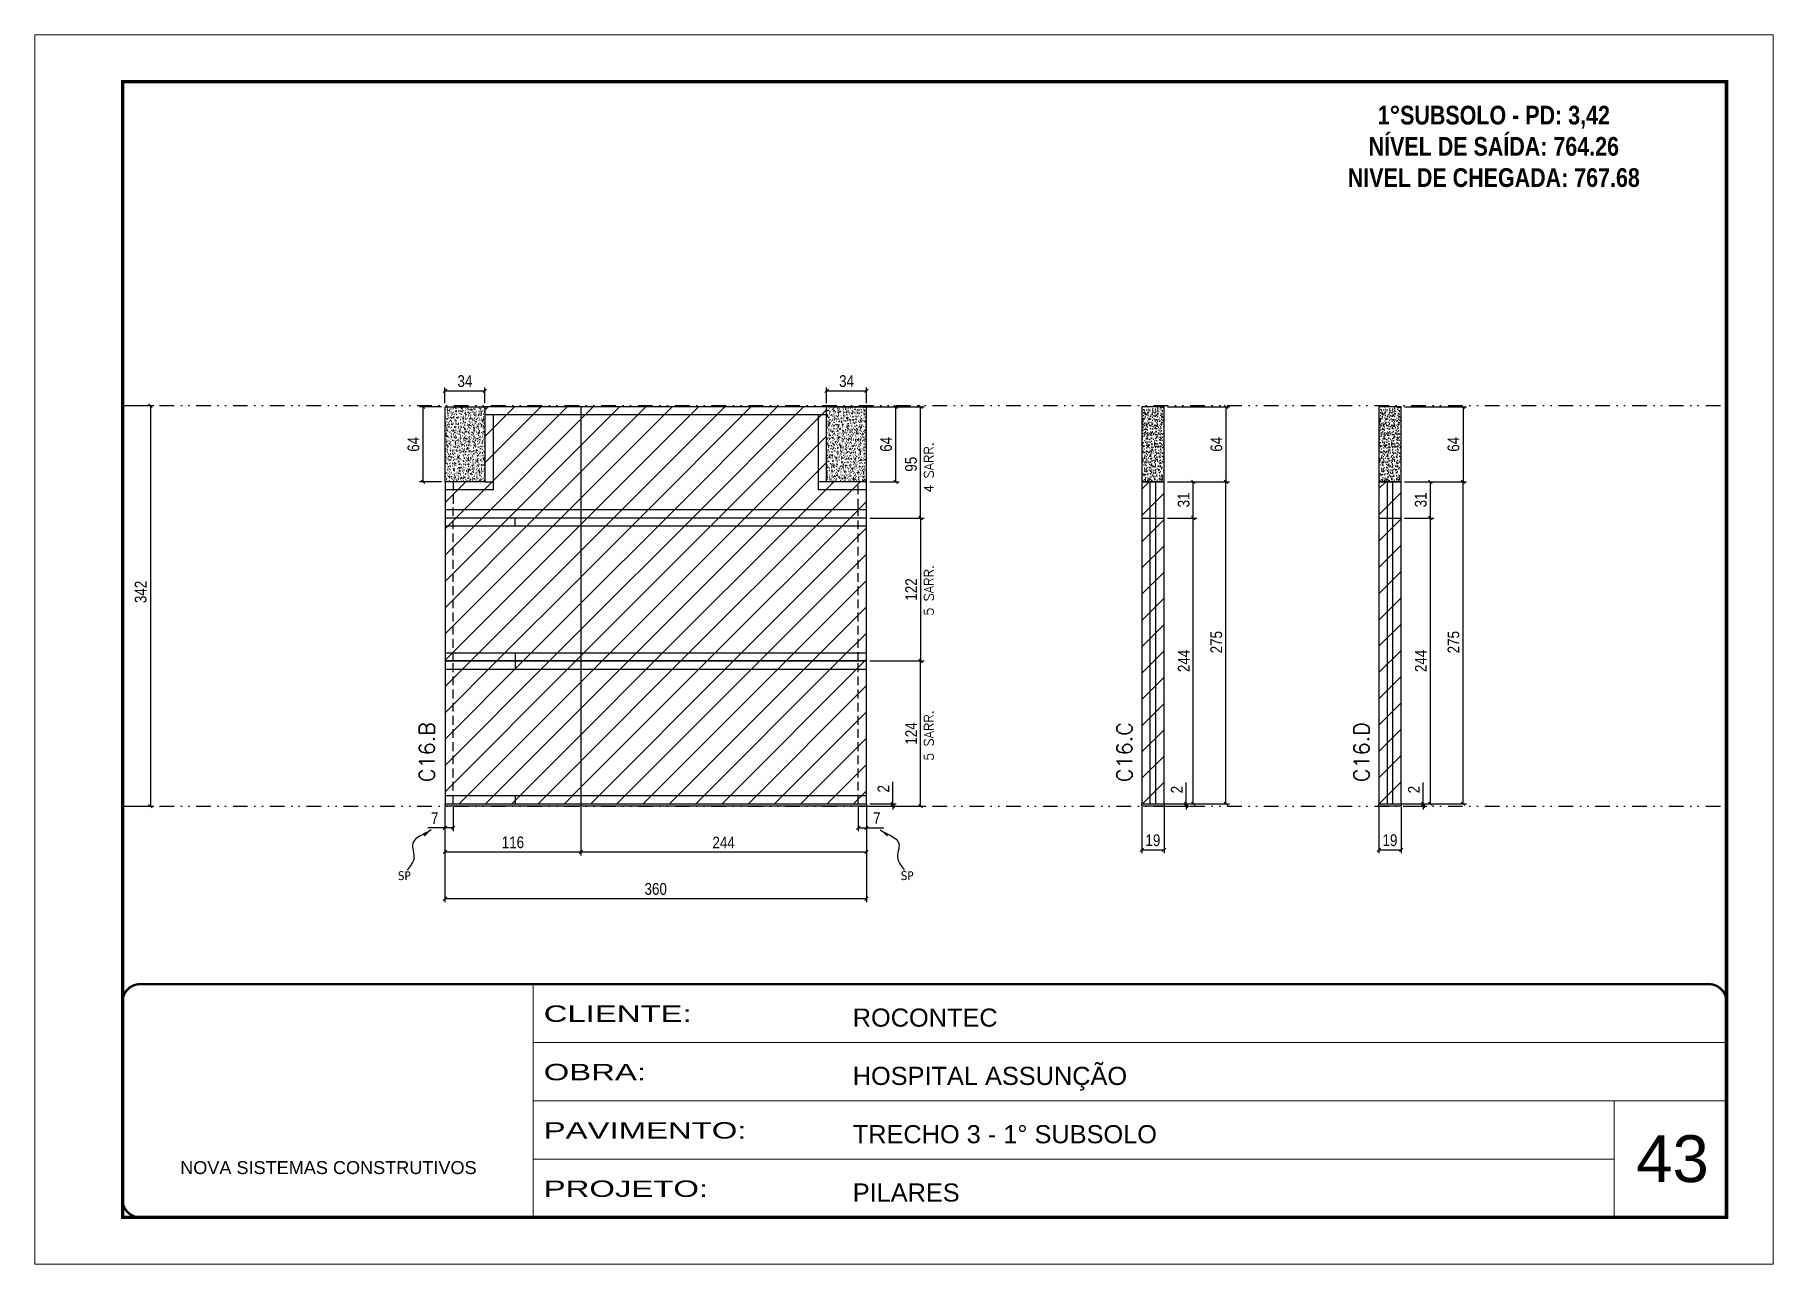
# Model space of a CAD drawing. Extents: x 2102 to 8383, y -13264 to 2718.
# Drawn here: x 5272 to 6757, y -9818 to -8768 of the extents above; entities that cross this region are included whole.
import ezdxf

# ---------------------------------------------------------------- set-up
doc = ezdxf.new("R2010")
doc.units = 0
for name, pattern in [('CONTINUO', [0]), ('DASHED', [0.75, 0.5, -0.25]), ('DIVIDE2', [0.625, 0.25, -0.125, 0, -0.125, 0, -0.125]), ('HIDDEN', [0.375, 0.25, -0.125])]:
    doc.linetypes.add(name, pattern=pattern)
for name, color, linetype, lineweight in [('CARIMBO', 255, 'Continuous', 9), ('Folhas', 255, 'Continuous', 9), ('Hachura', 251, 'Continuous', 9), ('SARRAFO DE PRESSAO', 251, 'DASHED', 9), ('Texto Seção', 7, 'Continuous', 15)]:
    doc.layers.add(name, color=color, linetype=linetype, lineweight=lineweight)
for name, color, linetype in [('COTA', 241, 'Continuous'), ('cotas', 4, 'Continuous'), ('NOMENCLATURA', 7, 'Continuous'), ('Nível', 160, 'Continuous'), ('Painéis', 200, 'Continuous'), ('SARR_2.2x7', 40, 'Continuous'), ('Sarrafo de Pressão', 42, 'HIDDEN'), ('texto', 7, 'Continuous')]:
    doc.layers.add(name, color=color, linetype=linetype)
doc.styles.add('ARIAL', font='arial.ttf')
doc.styles.add('COTA TECNICA', font='techl___.ttf', dxfattribs={"height": 10})
doc.styles.add('COTA TECNICA-50', font='techl___.ttf', dxfattribs={"height": 10})
doc.styles.add('REGUA-120', font='ROMANS.shx', dxfattribs={"height": 15})
doc.styles.add('ROMANC', font='techb___.ttf', dxfattribs={"height": 2.5})
doc.styles.add('ROMANS', font='romans.shx')
doc.styles.get("Standard").update_dxf_attribs({"font": 'arial.ttf'})
doc.styles.add('Tecnologia', font='')
doc.styles.get('Tecnologia').set_extended_font_data('Forgotten Futurist')
doc.dimstyles.new('COTA PAINEL-50', dxfattribs={"dimtxt": 10, "dimasz": 3, "dimexe": 3, "dimexo": 3, "dimgap": 3, "dimtad": 1, "dimdec": 1, "dimzin": 12, "dimdsep": 46, "dimtxsty": 'COTA TECNICA-50', "dimblk1": 'OBLIQUE', "dimblk2": 'OBLIQUE', "dimsah": 1, "dimcen": 0.9, "dimclrd": 4, "dimclre": 4, "dimclrt": 240, "dimadec": 1, "dimazin": 3, "dimtfac": 1, "dimtdec": 1, "dimtmove": 0, "dimatfit": 3, "dimfxl": 1, "dimtolj": 1, "dimtzin": 12, "dimarcsym": 0})
doc.dimstyles.new('PAINEL', dxfattribs={"dimtxt": 10, "dimasz": 3, "dimexe": 3, "dimexo": 3, "dimgap": 3, "dimtad": 1, "dimdec": 1, "dimzin": 12, "dimdsep": 46, "dimtxsty": 'COTA TECNICA', "dimblk1": 'OBLIQUE', "dimblk2": 'OBLIQUE', "dimsah": 1, "dimcen": 0.9, "dimclrd": 4, "dimclre": 4, "dimclrt": 240, "dimadec": 1, "dimazin": 3, "dimtfac": 1, "dimtdec": 1, "dimtmove": 0, "dimatfit": 3, "dimfxl": 1, "dimtolj": 1, "dimtzin": 12, "dimarcsym": 0})
doc.dimstyles.get("Standard").update_dxf_attribs({"dimtxt": 0.18, "dimasz": 0.18, "dimexe": 0.18, "dimexo": 0.0625, "dimgap": 0.09, "dimtad": 0, "dimtih": 1, "dimtoh": 1, "dimdec": 4, "dimzin": 0, "dimdsep": 46, "dimtxsty": 'Standard', "dimcen": 0.09, "dimadec": 0, "dimazin": 0, "dimtfac": 1, "dimtdec": 4, "dimtofl": 0, "dimtmove": 0, "dimatfit": 3, "dimfxl": 1, "dimtolj": 1, "dimtzin": 0, "dimarcsym": 0})
pattern_1 = [(50, (-126932.216, -42864.7786), (5.46554007, -0.47817257), [0.5715, -6.2865]), (355, (-126932.216, -42864.7786), (-1.05730264, 5.73170536), [0.4572, -5.02921753]), (100.4514447, (-126931.7604, -42864.8184), (4.40823741, 5.25353256), [0.48570026, -5.34270734]), (46.1842, (-126932.216, -42863.2546), (8.13237123, -1.26126984), [0.85725, -9.42975]), (96.6355576, (-126931.538, -42863.36), (7.122124, 7.42278374), [0.7285507, -8.01406824]), (351.184151, (-126932.216, -42863.2546), (7.122124, 7.42278374), [0.685799, -7.54379196]), (21, (-126931.454, -42863.6356), (4.54843174, -3.06795595), [0.5715, -6.2865]), (326, (-126931.454, -42863.6356), (1.85406085, 5.52563898), [0.4572, -5.0292]), (71.451445, (-126931.075, -42863.891), (6.40249258, 2.45768307), [0.48570026, -5.34269813]), (37.5, (-126932.2158, -42864.7786), (0.092658098, 2.536651166), [0, -4.96824, 0, -5.1054, 0, -5.04825]), (7.5, (-126932.2158, -42864.7786), (2.004589875, 3.005417245), [0, -2.91084, 0, -4.85394, 0, -1.92405]), (327.5, (-126933.915, -42864.7786), (4.067717855, -0.17186232), [0, -1.905, 0, -5.9436, 0, -7.8867]), (317.5, (-126934.677, -42864.7786), (4.44387544, 0.76279473), [0, -2.4765, 0, -3.94716, 0, -5.6007])]
pattern_2 = [(45, (-128503.716, -32522.603), (-11.2253202, 11.2253202), [])]

msp = doc.modelspace()

# ---------------------------------------------------------------- texts
at = {"layer": 'CARIMBO', "style": 'ARIAL'}
msp.add_text('43', height=40, dxfattribs=at).set_placement((6640.14, -9748))
at = {"layer": 'NOMENCLATURA', "color": 2, "insert": (6518.61, -8802.09), "char_height": 16, "attachment_point": 2, "style": 'ROMANC'}
msp.add_mtext_dynamic_manual_height_columns('\\P1°SUBSOLO - PD: 3,42\\PNÍVEL DE SAÍDA: 764.26\\PNIVEL DE CHEGADA: 767.68', width=300.2766, gutter_width=1, heights=[0], dxfattribs=at)
at = {"layer": 'texto', "color": 0, "char_height": 7.5, "attachment_point": 5}
for insert in [(5587.95, -9486.36), (6017.5, -9486.36)]:
    msp.add_mtext('{\\fTahoma|b0|i0|c0|p34;\\C4;SP}', dxfattribs=dict(at, insert=insert))
at = {"layer": 'Texto Seção', "linetype": 'Continuous', "style": 'ROMANS'}
for s, p in [('4 SARR.', (6040.02, -9159.38)), ('5 SARR.', (6040.02, -9264.27)), ('5 SARR.', (6040.02, -9388.27))]:
    msp.add_text(s, height=8, rotation=90, dxfattribs=at).set_placement(p)
at = {"layer": 'Texto Seção', "char_height": 13, "width": 285.3299, "attachment_point": 7, "rotation": 90, "style": 'REGUA-120'}
for s, insert in [('C16.B', (5613.78, -9406.4)), ('C16.C', (6209.57, -9406.4)), ('C16.D', (6412.08, -9406.4))]:
    msp.add_mtext(s, dxfattribs=dict(at, insert=insert))

# ---------------------------------------------------------------- blocks, each defined once
blk = doc.blocks.new('9999999999')
at = {"color": 30, "linetype": 'CONTINUO'}
for p, q in [((98564.6, 34230.2), (98564.6, 34429.4)), ((98564.6, 34379.6), (99584, 34379.6)), ((98564.6, 34329.8), (99488, 34329.8)), ((99584, 34329.8), (99488, 34329.8)), ((99488, 34329.8), (99488, 34230.2)), ((98564.6, 34280), (99488, 34280))]:
    blk.add_line(p, q, dxfattribs=at)
at = {"color": 30, "linetype": 'CONTINUO', "const_width": 2}
blk.add_lwpolyline([(99584, 34230.2), (99584, 34414.4, 0.414214), (99569, 34429.4), (98229, 34429.4, 0.414214), (98214, 34414.4), (98214, 34245.2, 0.414214), (98229, 34230.2), (99584, 34230.2)], format="xyb", dxfattribs=at)
at = {"layer": 'Folhas'}
blk.add_lwpolyline([(98139, 34190.2), (99624, 34190.2), (99624, 35240.2), (98139, 35240.2)], close=True, dxfattribs=at)
at = {"layer": 'Folhas', "color": 30, "const_width": 3}
blk.add_lwpolyline([(98214, 34230.2), (99584, 34230.2), (99584, 35200.2), (98214, 35200.2)], close=True, dxfattribs=at)
at = {"color": 7, "linetype": 'Continuous', "ltscale": 5, "style": 'ARIAL'}
for s, height, p in [('ROCONTEC', 15.48, (98837.7, 34393.1)), ('HOSPITAL ASSUNÇÃO', 15.483, (98837.7, 34343.3)), ('TRECHO 3 - 1° SUBSOLO', 15.483, (98837.7, 34293.5)), ('NOVA SISTEMAS CONSTRUTIVOS', 11.059, (98263.2, 34267.2)), ('PILARES', 15.48, (98837.7, 34243.7))]:
    blk.add_text(s, height=height, dxfattribs=at).set_placement(p)
at = {"layer": 'Folhas', "color": 7, "style": 'Tecnologia', "width": 1.5}
for s, p in [('CLIENTE:', (98573.7, 34397.2)), ('OBRA:', (98573.7, 34347.3)), ('PAVIMENTO:', (98573.7, 34297.5)), ('PROJETO:', (98573.7, 34247.7))]:
    blk.add_text(s, height=14, dxfattribs=at).set_placement(p)
blk = doc.blocks.new('_Oblique')
at = {"color": 0, "linetype": 'ByBlock', "lineweight": -2}
blk.add_line((-0.5, -0.5), (0.5, 0.5), dxfattribs=at)
blk = doc.blocks.new('*D1094')
at = {"layer": 'cotas', "color": 4, "linetype": 'ByBlock', "lineweight": -2, "transparency": 16777216}
for p, q in [((5350.3, -9084.9), (5374, -9084.9)), ((5371, -9084.9), (5371, -9426.9)), ((5350.3, -9426.9), (5374, -9426.9))]:
    blk.add_line(p, q, dxfattribs=at)
at = {"layer": 'Defpoints', "color": 0, "linetype": 'ByBlock', "transparency": 16777216}
for p in [(5347.3, -9084.9), (5347.3, -9426.9), (5371, -9426.9)]:
    blk.add_point(p, dxfattribs=at)
at = {"layer": 'cotas', "color": 4, "linetype": 'ByBlock', "lineweight": -2, "transparency": 16777216, "xscale": 3, "yscale": 3, "zscale": 3}
for p, rotation in [((5371, -9084.9), 90), ((5371, -9426.9), 270)]:
    blk.add_blockref('_Oblique', p, dxfattribs=dict(at, rotation=rotation))
at = {"layer": 'cotas', "color": 240, "linetype": 'ByBlock', "transparency": 16777216, "insert": (5362.8, -9244), "char_height": 10, "attachment_point": 5, "rotation": 90, "style": 'COTA TECNICA'}
blk.add_mtext('\\A1;342', dxfattribs=at)
blk = doc.blocks.new('*D380')
at = {"layer": 'COTA', "color": 4, "lineweight": -2, "transparency": 16777216}
for p, q in [((6217.9, -9427.9), (6217.9, -9467.2)), ((6236.9, -9427.9), (6236.9, -9467.2)), ((6217.9, -9464.2), (6236.9, -9464.2))]:
    blk.add_line(p, q, dxfattribs=at)
at = {"layer": 'Defpoints', "color": 0, "transparency": 16777216}
for p in [(6217.9, -9424.9), (6236.9, -9424.9), (6236.9, -9464.2)]:
    blk.add_point(p, dxfattribs=at)
at = {"layer": 'COTA', "color": 4, "lineweight": -2, "transparency": 16777216, "xscale": 3, "yscale": 3, "zscale": 3, "rotation": 180}
blk.add_blockref('_Oblique', (6217.9, -9464.2), dxfattribs=at)
at = {"layer": 'COTA', "color": 4, "lineweight": -2, "transparency": 16777216, "xscale": 3, "yscale": 3, "zscale": 3}
blk.add_blockref('_Oblique', (6236.9, -9464.2), dxfattribs=at)
at = {"layer": 'COTA', "color": 240, "transparency": 16777216, "insert": (6227.4, -9456.1), "char_height": 10, "attachment_point": 5, "style": 'COTA TECNICA'}
blk.add_mtext('\\A1;19', dxfattribs=at)
blk = doc.blocks.new('*D381')
at = {"layer": 'COTA', "color": 4, "lineweight": -2, "transparency": 16777216}
for p, q in [((6255.8, -9424.9), (6255.8, -9406.8)), ((6239.9, -9424.9), (6258.8, -9424.9)), ((6239.9, -9426.9), (6258.8, -9426.9)), ((6255.8, -9426.9), (6255.8, -9424.9)), ((6255.8, -9426.9), (6255.8, -9429.9))]:
    blk.add_line(p, q, dxfattribs=at)
at = {"layer": 'Defpoints', "color": 0, "transparency": 16777216}
for p in [(6236.9, -9424.9), (6236.9, -9426.9), (6255.8, -9424.9)]:
    blk.add_point(p, dxfattribs=at)
at = {"layer": 'COTA', "color": 4, "lineweight": -2, "transparency": 16777216, "xscale": 3, "yscale": 3, "zscale": 3}
for p, rotation in [((6255.8, -9424.9), 270), ((6255.8, -9426.9), 90)]:
    blk.add_blockref('_Oblique', p, dxfattribs=dict(at, rotation=rotation))
at = {"layer": 'COTA', "color": 240, "transparency": 16777216, "insert": (6247.8, -9412.8), "char_height": 10, "attachment_point": 5, "rotation": 90, "style": 'COTA TECNICA-50'}
blk.add_mtext('\\A1;2', dxfattribs=at)
blk = doc.blocks.new('*D1095')
at = {"layer": 'COTA', "color": 4, "linetype": 'ByBlock', "lineweight": -2, "transparency": 16777216}
for p, q in [((6239.9, -9085.9), (6292.8, -9085.9)), ((6289.8, -9085.9), (6289.8, -9149.9)), ((6239.9, -9149.9), (6292.8, -9149.9))]:
    blk.add_line(p, q, dxfattribs=at)
at = {"layer": 'Defpoints', "color": 0, "linetype": 'ByBlock', "transparency": 16777216}
for p in [(6236.9, -9085.9), (6236.9, -9149.9), (6289.8, -9149.9)]:
    blk.add_point(p, dxfattribs=at)
at = {"layer": 'COTA', "color": 4, "linetype": 'ByBlock', "lineweight": -2, "transparency": 16777216, "xscale": 3, "yscale": 3, "zscale": 3}
for p, rotation in [((6289.8, -9085.9), 90), ((6289.8, -9149.9), 270)]:
    blk.add_blockref('_Oblique', p, dxfattribs=dict(at, rotation=rotation))
at = {"layer": 'COTA', "color": 240, "linetype": 'ByBlock', "transparency": 16777216, "insert": (6281.7, -9117.9), "char_height": 10, "attachment_point": 5, "rotation": 90, "style": 'COTA TECNICA'}
blk.add_mtext('\\A1;64', dxfattribs=at)
blk = doc.blocks.new('*D1096')
at = {"layer": 'COTA', "color": 4, "linetype": 'ByBlock', "lineweight": -2, "transparency": 16777216}
for p, q in [((6239.9, -9149.9), (6292.8, -9149.9)), ((6289.8, -9424.9), (6289.8, -9149.9)), ((6239.9, -9424.9), (6292.8, -9424.9))]:
    blk.add_line(p, q, dxfattribs=at)
at = {"layer": 'Defpoints', "color": 0, "linetype": 'ByBlock', "transparency": 16777216}
for p in [(6236.9, -9149.9), (6289.8, -9149.9), (6236.9, -9424.9)]:
    blk.add_point(p, dxfattribs=at)
at = {"layer": 'COTA', "color": 4, "linetype": 'ByBlock', "lineweight": -2, "transparency": 16777216, "xscale": 3, "yscale": 3, "zscale": 3}
for p, rotation in [((6289.8, -9149.9), 90), ((6289.8, -9424.9), 270)]:
    blk.add_blockref('_Oblique', p, dxfattribs=dict(at, rotation=rotation))
at = {"layer": 'COTA', "color": 240, "linetype": 'ByBlock', "transparency": 16777216, "insert": (6281.6, -9286.9), "char_height": 10, "attachment_point": 5, "rotation": 90, "style": 'COTA TECNICA'}
blk.add_mtext('\\A1;275', dxfattribs=at)
blk = doc.blocks.new('*D1097')
at = {"layer": 'COTA', "color": 4, "linetype": 'ByBlock', "lineweight": -2, "transparency": 16777216}
for p, q in [((6239.9, -9180.9), (6264.9, -9180.9)), ((6261.9, -9424.9), (6261.9, -9180.9)), ((6220.9, -9424.9), (6264.9, -9424.9))]:
    blk.add_line(p, q, dxfattribs=at)
at = {"layer": 'Defpoints', "color": 0, "linetype": 'ByBlock', "transparency": 16777216}
for p in [(6236.9, -9180.9), (6261.9, -9180.9), (6217.9, -9424.9)]:
    blk.add_point(p, dxfattribs=at)
at = {"layer": 'COTA', "color": 4, "linetype": 'ByBlock', "lineweight": -2, "transparency": 16777216, "xscale": 3, "yscale": 3, "zscale": 3}
for p, rotation in [((6261.9, -9180.9), 90), ((6261.9, -9424.9), 270)]:
    blk.add_blockref('_Oblique', p, dxfattribs=dict(at, rotation=rotation))
at = {"layer": 'COTA', "color": 240, "linetype": 'ByBlock', "transparency": 16777216, "insert": (6253.8, -9302.9), "char_height": 10, "attachment_point": 5, "rotation": 90, "style": 'COTA TECNICA'}
blk.add_mtext('\\A1;244', dxfattribs=at)
blk = doc.blocks.new('*D1098')
at = {"layer": 'COTA', "color": 4, "linetype": 'ByBlock', "lineweight": -2, "transparency": 16777216}
for p, q in [((6239.9, -9149.9), (6264.9, -9149.9)), ((6261.9, -9180.9), (6261.9, -9149.9)), ((6239.9, -9180.9), (6264.9, -9180.9))]:
    blk.add_line(p, q, dxfattribs=at)
at = {"layer": 'Defpoints', "color": 0, "linetype": 'ByBlock', "transparency": 16777216}
for p in [(6236.9, -9149.9), (6261.9, -9149.9), (6236.9, -9180.9)]:
    blk.add_point(p, dxfattribs=at)
at = {"layer": 'COTA', "color": 4, "linetype": 'ByBlock', "lineweight": -2, "transparency": 16777216, "xscale": 3, "yscale": 3, "zscale": 3}
for p, rotation in [((6261.9, -9149.9), 90), ((6261.9, -9180.9), 270)]:
    blk.add_blockref('_Oblique', p, dxfattribs=dict(at, rotation=rotation))
at = {"layer": 'COTA', "color": 240, "linetype": 'ByBlock', "transparency": 16777216, "insert": (6253.7, -9165.4), "char_height": 10, "attachment_point": 5, "rotation": 90, "style": 'COTA TECNICA'}
blk.add_mtext('\\A1;31', dxfattribs=at)
blk = doc.blocks.new('*D352')
at = {"layer": 'COTA', "color": 4, "lineweight": -2, "transparency": 16777216}
for p, q in [((5622.7, -9427.9), (5622.7, -9508.9)), ((5982.7, -9427.9), (5982.7, -9508.9)), ((5622.7, -9505.9), (5982.7, -9505.9))]:
    blk.add_line(p, q, dxfattribs=at)
at = {"layer": 'Defpoints', "color": 0, "transparency": 16777216}
for p in [(5622.7, -9424.9), (5982.7, -9424.9), (5982.7, -9505.9)]:
    blk.add_point(p, dxfattribs=at)
at = {"layer": 'COTA', "color": 4, "lineweight": -2, "transparency": 16777216, "xscale": 3, "yscale": 3, "zscale": 3, "rotation": 180}
blk.add_blockref('_Oblique', (5622.7, -9505.9), dxfattribs=at)
at = {"layer": 'COTA', "color": 4, "lineweight": -2, "transparency": 16777216, "xscale": 3, "yscale": 3, "zscale": 3}
blk.add_blockref('_Oblique', (5982.7, -9505.9), dxfattribs=at)
at = {"layer": 'COTA', "color": 240, "transparency": 16777216, "insert": (5802.7, -9497.7), "char_height": 10, "attachment_point": 5, "style": 'COTA TECNICA'}
blk.add_mtext('\\A1;360', dxfattribs=at)
blk = doc.blocks.new('*D353')
at = {"layer": 'COTA', "color": 4, "lineweight": -2, "transparency": 16777216}
for p, q in [((5985.7, -9085.9), (6032, -9085.9)), ((6029, -9180.9), (6029, -9085.9)), ((5985.7, -9180.9), (6032, -9180.9))]:
    blk.add_line(p, q, dxfattribs=at)
at = {"layer": 'Defpoints', "color": 0, "transparency": 16777216}
for p in [(5982.7, -9085.9), (6029, -9085.9), (5982.7, -9180.9)]:
    blk.add_point(p, dxfattribs=at)
at = {"layer": 'COTA', "color": 4, "lineweight": -2, "transparency": 16777216, "xscale": 3, "yscale": 3, "zscale": 3}
for p, rotation in [((6029, -9085.9), 90), ((6029, -9180.9), 270)]:
    blk.add_blockref('_Oblique', p, dxfattribs=dict(at, rotation=rotation))
at = {"layer": 'COTA', "color": 240, "transparency": 16777216, "insert": (6020.8, -9134.9), "char_height": 10, "attachment_point": 5, "rotation": 90, "style": 'COTA TECNICA'}
blk.add_mtext('\\A1;95', dxfattribs=at)
blk = doc.blocks.new('*D354')
at = {"layer": 'COTA', "color": 4, "lineweight": -2, "transparency": 16777216}
for p, q in [((5629.7, -9427.9), (5629.7, -9448.4)), ((5622.7, -9429.9), (5622.7, -9448.4)), ((5622.7, -9445.4), (5608, -9445.4)), ((5629.7, -9445.4), (5622.7, -9445.4))]:
    blk.add_line(p, q, dxfattribs=at)
at = {"layer": 'Defpoints', "color": 0, "transparency": 16777216}
for p in [(5622.7, -9426.9), (5629.7, -9424.9), (5622.7, -9445.4)]:
    blk.add_point(p, dxfattribs=at)
at = {"layer": 'COTA', "color": 4, "lineweight": -2, "transparency": 16777216, "xscale": 3, "yscale": 3, "zscale": 3, "rotation": 180}
blk.add_blockref('_Oblique', (5622.7, -9445.4), dxfattribs=at)
at = {"layer": 'COTA', "color": 4, "lineweight": -2, "transparency": 16777216, "xscale": 3, "yscale": 3, "zscale": 3}
blk.add_blockref('_Oblique', (5629.7, -9445.4), dxfattribs=at)
at = {"layer": 'COTA', "color": 240, "transparency": 16777216, "insert": (5613.9, -9437.3), "char_height": 10, "attachment_point": 5, "style": 'COTA TECNICA-50'}
blk.add_mtext('\\A1;7', dxfattribs=at)
blk = doc.blocks.new('*D355')
at = {"layer": 'COTA', "color": 4, "lineweight": -2, "transparency": 16777216}
for p, q in [((5975.7, -9427.9), (5975.7, -9448.4)), ((5982.7, -9429.9), (5982.7, -9448.4)), ((5975.7, -9445.4), (5982.7, -9445.4)), ((5982.7, -9445.4), (5997.5, -9445.4))]:
    blk.add_line(p, q, dxfattribs=at)
at = {"layer": 'Defpoints', "color": 0, "transparency": 16777216}
for p in [(5975.7, -9424.9), (5982.7, -9426.9), (5982.7, -9445.4)]:
    blk.add_point(p, dxfattribs=at)
at = {"layer": 'COTA', "color": 4, "lineweight": -2, "transparency": 16777216, "xscale": 3, "yscale": 3, "zscale": 3, "rotation": 180}
blk.add_blockref('_Oblique', (5975.7, -9445.4), dxfattribs=at)
at = {"layer": 'COTA', "color": 4, "lineweight": -2, "transparency": 16777216, "xscale": 3, "yscale": 3, "zscale": 3}
blk.add_blockref('_Oblique', (5982.7, -9445.4), dxfattribs=at)
at = {"layer": 'COTA', "color": 240, "transparency": 16777216, "insert": (5991.6, -9437.3), "char_height": 10, "attachment_point": 5, "style": 'COTA TECNICA-50'}
blk.add_mtext('\\A1;7', dxfattribs=at)
blk = doc.blocks.new('*D356')
at = {"layer": 'COTA', "color": 4, "lineweight": -2, "transparency": 16777216}
for p, q in [((5985.7, -9302.9), (6032, -9302.9)), ((6029, -9426.9), (6029, -9302.9)), ((5985.7, -9426.9), (6032, -9426.9))]:
    blk.add_line(p, q, dxfattribs=at)
at = {"layer": 'Defpoints', "color": 0, "transparency": 16777216}
for p in [(5982.7, -9302.9), (6029, -9302.9), (5982.7, -9426.9)]:
    blk.add_point(p, dxfattribs=at)
at = {"layer": 'COTA', "color": 4, "lineweight": -2, "transparency": 16777216, "xscale": 3, "yscale": 3, "zscale": 3}
for p, rotation in [((6029, -9302.9), 90), ((6029, -9426.9), 270)]:
    blk.add_blockref('_Oblique', p, dxfattribs=dict(at, rotation=rotation))
at = {"layer": 'COTA', "color": 240, "transparency": 16777216, "insert": (6020.9, -9364.9), "char_height": 10, "attachment_point": 5, "rotation": 90, "style": 'COTA TECNICA-50'}
blk.add_mtext('\\A1;124', dxfattribs=at)
blk = doc.blocks.new('*D357')
at = {"layer": 'COTA', "color": 4, "lineweight": -2, "transparency": 16777216}
for p, q in [((6005.2, -9424.9), (6005.2, -9406.1)), ((5985.7, -9424.9), (6008.2, -9424.9)), ((5985.7, -9426.9), (6008.2, -9426.9)), ((6005.2, -9426.9), (6005.2, -9424.9)), ((6005.2, -9426.9), (6005.2, -9429.9))]:
    blk.add_line(p, q, dxfattribs=at)
at = {"layer": 'Defpoints', "color": 0, "transparency": 16777216}
for p in [(5982.7, -9424.9), (5982.7, -9426.9), (6005.2, -9426.9)]:
    blk.add_point(p, dxfattribs=at)
at = {"layer": 'COTA', "color": 4, "lineweight": -2, "transparency": 16777216, "xscale": 3, "yscale": 3, "zscale": 3}
for p, rotation in [((6005.2, -9424.9), 270), ((6005.2, -9426.9), 90)]:
    blk.add_blockref('_Oblique', p, dxfattribs=dict(at, rotation=rotation))
at = {"layer": 'COTA', "color": 240, "transparency": 16777216, "insert": (5997.2, -9412.1), "char_height": 10, "attachment_point": 5, "rotation": 90, "style": 'COTA TECNICA-50'}
blk.add_mtext('\\A1;2', dxfattribs=at)
blk = doc.blocks.new('*D358')
at = {"layer": 'COTA', "color": 4, "linetype": 'ByBlock', "lineweight": -2, "transparency": 16777216}
for p, q in [((5985.7, -9180.9), (6032, -9180.9)), ((6029, -9180.9), (6029, -9302.9)), ((5985.7, -9302.9), (6032, -9302.9))]:
    blk.add_line(p, q, dxfattribs=at)
at = {"layer": 'Defpoints', "color": 0, "linetype": 'ByBlock', "transparency": 16777216}
for p in [(5982.7, -9180.9), (5982.7, -9302.9), (6029, -9302.9)]:
    blk.add_point(p, dxfattribs=at)
at = {"layer": 'COTA', "color": 4, "linetype": 'ByBlock', "lineweight": -2, "transparency": 16777216, "xscale": 3, "yscale": 3, "zscale": 3}
for p, rotation in [((6029, -9180.9), 90), ((6029, -9302.9), 270)]:
    blk.add_blockref('_Oblique', p, dxfattribs=dict(at, rotation=rotation))
at = {"layer": 'COTA', "color": 240, "linetype": 'ByBlock', "transparency": 16777216, "insert": (6020.9, -9241.9), "char_height": 10, "attachment_point": 5, "rotation": 90, "style": 'COTA TECNICA'}
blk.add_mtext('\\A1;122', dxfattribs=at)
blk = doc.blocks.new('*D359')
at = {"layer": 'COTA', "color": 4, "linetype": 'ByBlock', "lineweight": -2, "transparency": 16777216}
for p, q in [((5738.7, -9427.9), (5738.7, -9469)), ((5622.7, -9429.9), (5622.7, -9469)), ((5622.7, -9466), (5738.7, -9466))]:
    blk.add_line(p, q, dxfattribs=at)
at = {"layer": 'Defpoints', "color": 0, "linetype": 'ByBlock', "transparency": 16777216}
for p in [(5622.7, -9426.9), (5738.7, -9424.9), (5738.7, -9466)]:
    blk.add_point(p, dxfattribs=at)
at = {"layer": 'COTA', "color": 4, "linetype": 'ByBlock', "lineweight": -2, "transparency": 16777216, "xscale": 3, "yscale": 3, "zscale": 3, "rotation": 180}
blk.add_blockref('_Oblique', (5622.7, -9466), dxfattribs=at)
at = {"layer": 'COTA', "color": 4, "linetype": 'ByBlock', "lineweight": -2, "transparency": 16777216, "xscale": 3, "yscale": 3, "zscale": 3}
blk.add_blockref('_Oblique', (5738.7, -9466), dxfattribs=at)
at = {"layer": 'COTA', "color": 240, "linetype": 'ByBlock', "transparency": 16777216, "insert": (5680.7, -9457.9), "char_height": 10, "attachment_point": 5, "style": 'COTA TECNICA'}
blk.add_mtext('\\A1;116', dxfattribs=at)
blk = doc.blocks.new('*D360')
at = {"layer": 'COTA', "color": 4, "linetype": 'ByBlock', "lineweight": -2, "transparency": 16777216}
for p, q in [((5738.7, -9427.9), (5738.7, -9469)), ((5982.7, -9429.9), (5982.7, -9469)), ((5738.7, -9466), (5982.7, -9466))]:
    blk.add_line(p, q, dxfattribs=at)
at = {"layer": 'Defpoints', "color": 0, "linetype": 'ByBlock', "transparency": 16777216}
for p in [(5738.7, -9424.9), (5982.7, -9426.9), (5982.7, -9466)]:
    blk.add_point(p, dxfattribs=at)
at = {"layer": 'COTA', "color": 4, "linetype": 'ByBlock', "lineweight": -2, "transparency": 16777216, "xscale": 3, "yscale": 3, "zscale": 3, "rotation": 180}
blk.add_blockref('_Oblique', (5738.7, -9466), dxfattribs=at)
at = {"layer": 'COTA', "color": 4, "linetype": 'ByBlock', "lineweight": -2, "transparency": 16777216, "xscale": 3, "yscale": 3, "zscale": 3}
blk.add_blockref('_Oblique', (5982.7, -9466), dxfattribs=at)
at = {"layer": 'COTA', "color": 240, "linetype": 'ByBlock', "transparency": 16777216, "insert": (5860.7, -9458), "char_height": 10, "attachment_point": 5, "style": 'COTA TECNICA'}
blk.add_mtext('\\A1;244', dxfattribs=at)
blk = doc.blocks.new('*D361')
at = {"layer": 'COTA', "color": 4, "lineweight": -2, "transparency": 16777216}
for p, q in [((6420.4, -9427.9), (6420.4, -9467.2)), ((6439.4, -9427.9), (6439.4, -9467.2)), ((6420.4, -9464.2), (6439.4, -9464.2))]:
    blk.add_line(p, q, dxfattribs=at)
at = {"layer": 'Defpoints', "color": 0, "transparency": 16777216}
for p in [(6420.4, -9424.9), (6439.4, -9424.9), (6439.4, -9464.2)]:
    blk.add_point(p, dxfattribs=at)
at = {"layer": 'COTA', "color": 4, "lineweight": -2, "transparency": 16777216, "xscale": 3, "yscale": 3, "zscale": 3, "rotation": 180}
blk.add_blockref('_Oblique', (6420.4, -9464.2), dxfattribs=at)
at = {"layer": 'COTA', "color": 4, "lineweight": -2, "transparency": 16777216, "xscale": 3, "yscale": 3, "zscale": 3}
blk.add_blockref('_Oblique', (6439.4, -9464.2), dxfattribs=at)
at = {"layer": 'COTA', "color": 240, "transparency": 16777216, "insert": (6429.9, -9456.1), "char_height": 10, "attachment_point": 5, "style": 'COTA TECNICA'}
blk.add_mtext('\\A1;19', dxfattribs=at)
blk = doc.blocks.new('*D362')
at = {"layer": 'COTA', "color": 4, "lineweight": -2, "transparency": 16777216}
for p, q in [((6458.3, -9424.9), (6458.3, -9406.8)), ((6442.4, -9424.9), (6461.3, -9424.9)), ((6442.4, -9426.9), (6461.3, -9426.9)), ((6458.3, -9426.9), (6458.3, -9424.9)), ((6458.3, -9426.9), (6458.3, -9429.9))]:
    blk.add_line(p, q, dxfattribs=at)
at = {"layer": 'Defpoints', "color": 0, "transparency": 16777216}
for p in [(6439.4, -9424.9), (6439.4, -9426.9), (6458.3, -9424.9)]:
    blk.add_point(p, dxfattribs=at)
at = {"layer": 'COTA', "color": 4, "lineweight": -2, "transparency": 16777216, "xscale": 3, "yscale": 3, "zscale": 3}
for p, rotation in [((6458.3, -9424.9), 270), ((6458.3, -9426.9), 90)]:
    blk.add_blockref('_Oblique', p, dxfattribs=dict(at, rotation=rotation))
at = {"layer": 'COTA', "color": 240, "transparency": 16777216, "insert": (6450.3, -9412.8), "char_height": 10, "attachment_point": 5, "rotation": 90, "style": 'COTA TECNICA-50'}
blk.add_mtext('\\A1;2', dxfattribs=at)
blk = doc.blocks.new('*D1079')
at = {"layer": 'COTA', "color": 4, "linetype": 'ByBlock', "lineweight": -2, "transparency": 16777216}
for p, q in [((6442.4, -9085.9), (6495.3, -9085.9)), ((6492.3, -9085.9), (6492.3, -9149.9)), ((6442.4, -9149.9), (6495.3, -9149.9))]:
    blk.add_line(p, q, dxfattribs=at)
at = {"layer": 'Defpoints', "color": 0, "linetype": 'ByBlock', "transparency": 16777216}
for p in [(6439.4, -9085.9), (6439.4, -9149.9), (6492.3, -9149.9)]:
    blk.add_point(p, dxfattribs=at)
at = {"layer": 'COTA', "color": 4, "linetype": 'ByBlock', "lineweight": -2, "transparency": 16777216, "xscale": 3, "yscale": 3, "zscale": 3}
for p, rotation in [((6492.3, -9085.9), 90), ((6492.3, -9149.9), 270)]:
    blk.add_blockref('_Oblique', p, dxfattribs=dict(at, rotation=rotation))
at = {"layer": 'COTA', "color": 240, "linetype": 'ByBlock', "transparency": 16777216, "insert": (6484.2, -9117.9), "char_height": 10, "attachment_point": 5, "rotation": 90, "style": 'COTA TECNICA'}
blk.add_mtext('\\A1;64', dxfattribs=at)
blk = doc.blocks.new('*D1080')
at = {"layer": 'COTA', "color": 4, "linetype": 'ByBlock', "lineweight": -2, "transparency": 16777216}
for p, q in [((6442.4, -9149.9), (6495.3, -9149.9)), ((6492.3, -9424.9), (6492.3, -9149.9)), ((6442.4, -9424.9), (6495.3, -9424.9))]:
    blk.add_line(p, q, dxfattribs=at)
at = {"layer": 'Defpoints', "color": 0, "linetype": 'ByBlock', "transparency": 16777216}
for p in [(6439.4, -9149.9), (6492.3, -9149.9), (6439.4, -9424.9)]:
    blk.add_point(p, dxfattribs=at)
at = {"layer": 'COTA', "color": 4, "linetype": 'ByBlock', "lineweight": -2, "transparency": 16777216, "xscale": 3, "yscale": 3, "zscale": 3}
for p, rotation in [((6492.3, -9149.9), 90), ((6492.3, -9424.9), 270)]:
    blk.add_blockref('_Oblique', p, dxfattribs=dict(at, rotation=rotation))
at = {"layer": 'COTA', "color": 240, "linetype": 'ByBlock', "transparency": 16777216, "insert": (6484.2, -9286.9), "char_height": 10, "attachment_point": 5, "rotation": 90, "style": 'COTA TECNICA'}
blk.add_mtext('\\A1;275', dxfattribs=at)
blk = doc.blocks.new('*D1081')
at = {"layer": 'COTA', "color": 4, "linetype": 'ByBlock', "lineweight": -2, "transparency": 16777216}
for p, q in [((6442.4, -9180.9), (6467.4, -9180.9)), ((6464.4, -9424.9), (6464.4, -9180.9)), ((6423.4, -9424.9), (6467.4, -9424.9))]:
    blk.add_line(p, q, dxfattribs=at)
at = {"layer": 'Defpoints', "color": 0, "linetype": 'ByBlock', "transparency": 16777216}
for p in [(6439.4, -9180.9), (6464.4, -9180.9), (6420.4, -9424.9)]:
    blk.add_point(p, dxfattribs=at)
at = {"layer": 'COTA', "color": 4, "linetype": 'ByBlock', "lineweight": -2, "transparency": 16777216, "xscale": 3, "yscale": 3, "zscale": 3}
for p, rotation in [((6464.4, -9180.9), 90), ((6464.4, -9424.9), 270)]:
    blk.add_blockref('_Oblique', p, dxfattribs=dict(at, rotation=rotation))
at = {"layer": 'COTA', "color": 240, "linetype": 'ByBlock', "transparency": 16777216, "insert": (6456.3, -9302.9), "char_height": 10, "attachment_point": 5, "rotation": 90, "style": 'COTA TECNICA'}
blk.add_mtext('\\A1;244', dxfattribs=at)
blk = doc.blocks.new('*D1082')
at = {"layer": 'COTA', "color": 4, "linetype": 'ByBlock', "lineweight": -2, "transparency": 16777216}
for p, q in [((6442.4, -9149.9), (6467.4, -9149.9)), ((6464.4, -9180.9), (6464.4, -9149.9)), ((6442.4, -9180.9), (6467.4, -9180.9))]:
    blk.add_line(p, q, dxfattribs=at)
at = {"layer": 'Defpoints', "color": 0, "linetype": 'ByBlock', "transparency": 16777216}
for p in [(6439.4, -9149.9), (6464.4, -9149.9), (6439.4, -9180.9)]:
    blk.add_point(p, dxfattribs=at)
at = {"layer": 'COTA', "color": 4, "linetype": 'ByBlock', "lineweight": -2, "transparency": 16777216, "xscale": 3, "yscale": 3, "zscale": 3}
for p, rotation in [((6464.4, -9149.9), 90), ((6464.4, -9180.9), 270)]:
    blk.add_blockref('_Oblique', p, dxfattribs=dict(at, rotation=rotation))
at = {"layer": 'COTA', "color": 240, "linetype": 'ByBlock', "transparency": 16777216, "insert": (6456.2, -9165.4), "char_height": 10, "attachment_point": 5, "rotation": 90, "style": 'COTA TECNICA'}
blk.add_mtext('\\A1;31', dxfattribs=at)
blk = doc.blocks.new('*D1083')
at = {"layer": 'COTA', "color": 4, "linetype": 'ByBlock', "lineweight": -2, "transparency": 16777216}
for p, q in [((5619.7, -9085.9), (5600.9, -9085.9)), ((5603.9, -9085.9), (5603.9, -9149.9)), ((5619.7, -9149.9), (5600.9, -9149.9))]:
    blk.add_line(p, q, dxfattribs=at)
at = {"layer": 'Defpoints', "color": 0, "linetype": 'ByBlock', "transparency": 16777216}
for p in [(5622.7, -9085.9), (5603.9, -9149.9), (5622.7, -9149.9)]:
    blk.add_point(p, dxfattribs=at)
at = {"layer": 'COTA', "color": 4, "linetype": 'ByBlock', "lineweight": -2, "transparency": 16777216, "xscale": 3, "yscale": 3, "zscale": 3}
for p, rotation in [((5603.9, -9085.9), 90), ((5603.9, -9149.9), 270)]:
    blk.add_blockref('_Oblique', p, dxfattribs=dict(at, rotation=rotation))
at = {"layer": 'COTA', "color": 240, "linetype": 'ByBlock', "transparency": 16777216, "insert": (5595.8, -9117.9), "char_height": 10, "attachment_point": 5, "rotation": 90, "style": 'COTA TECNICA'}
blk.add_mtext('\\A1;64', dxfattribs=at)
blk = doc.blocks.new('*D1084')
at = {"layer": 'COTA', "color": 4, "linetype": 'ByBlock', "lineweight": -2, "transparency": 16777216}
for p, q in [((5622.7, -9082.9), (5622.7, -9069.3)), ((5622.7, -9072.3), (5656.7, -9072.3)), ((5656.7, -9082.9), (5656.7, -9069.3))]:
    blk.add_line(p, q, dxfattribs=at)
at = {"layer": 'Defpoints', "color": 0, "linetype": 'ByBlock', "transparency": 16777216}
for p in [(5656.7, -9072.3), (5622.7, -9085.9), (5656.7, -9085.9)]:
    blk.add_point(p, dxfattribs=at)
at = {"layer": 'COTA', "color": 4, "linetype": 'ByBlock', "lineweight": -2, "transparency": 16777216, "xscale": 3, "yscale": 3, "zscale": 3, "rotation": 180}
blk.add_blockref('_Oblique', (5622.7, -9072.3), dxfattribs=at)
at = {"layer": 'COTA', "color": 4, "linetype": 'ByBlock', "lineweight": -2, "transparency": 16777216, "xscale": 3, "yscale": 3, "zscale": 3}
blk.add_blockref('_Oblique', (5656.7, -9072.3), dxfattribs=at)
at = {"layer": 'COTA', "color": 240, "linetype": 'ByBlock', "transparency": 16777216, "insert": (5639.7, -9064), "char_height": 10, "attachment_point": 5, "style": 'COTA TECNICA'}
blk.add_mtext('\\A1;34', dxfattribs=at)
blk = doc.blocks.new('*D1085')
at = {"layer": 'COTA', "color": 4, "linetype": 'ByBlock', "lineweight": -2, "transparency": 16777216}
for p, q in [((5948.7, -9082.9), (5948.7, -9069.3)), ((5948.7, -9072.3), (5982.7, -9072.3)), ((5982.7, -9082.9), (5982.7, -9069.3))]:
    blk.add_line(p, q, dxfattribs=at)
at = {"layer": 'Defpoints', "color": 0, "linetype": 'ByBlock', "transparency": 16777216}
for p in [(5982.7, -9072.3), (5948.7, -9085.9), (5982.7, -9085.9)]:
    blk.add_point(p, dxfattribs=at)
at = {"layer": 'COTA', "color": 4, "linetype": 'ByBlock', "lineweight": -2, "transparency": 16777216, "xscale": 3, "yscale": 3, "zscale": 3, "rotation": 180}
blk.add_blockref('_Oblique', (5948.7, -9072.3), dxfattribs=at)
at = {"layer": 'COTA', "color": 4, "linetype": 'ByBlock', "lineweight": -2, "transparency": 16777216, "xscale": 3, "yscale": 3, "zscale": 3}
blk.add_blockref('_Oblique', (5982.7, -9072.3), dxfattribs=at)
at = {"layer": 'COTA', "color": 240, "linetype": 'ByBlock', "transparency": 16777216, "insert": (5965.7, -9064), "char_height": 10, "attachment_point": 5, "style": 'COTA TECNICA'}
blk.add_mtext('\\A1;34', dxfattribs=at)
blk = doc.blocks.new('*D1354')
at = {"layer": 'COTA', "color": 4, "linetype": 'ByBlock', "lineweight": -2, "transparency": 16777216}
for p, q in [((5951.7, -9085.9), (6010.6, -9085.9)), ((6007.6, -9085.9), (6007.6, -9149.9)), ((5985.7, -9149.9), (6010.6, -9149.9))]:
    blk.add_line(p, q, dxfattribs=at)
at = {"layer": 'Defpoints', "color": 0, "linetype": 'ByBlock', "transparency": 16777216}
for p in [(5948.7, -9085.9), (5982.7, -9149.9), (6007.6, -9149.9)]:
    blk.add_point(p, dxfattribs=at)
at = {"layer": 'COTA', "color": 4, "linetype": 'ByBlock', "lineweight": -2, "transparency": 16777216, "xscale": 3, "yscale": 3, "zscale": 3}
for p, rotation in [((6007.6, -9085.9), 90), ((6007.6, -9149.9), 270)]:
    blk.add_blockref('_Oblique', p, dxfattribs=dict(at, rotation=rotation))
at = {"layer": 'COTA', "color": 240, "linetype": 'ByBlock', "transparency": 16777216, "insert": (5999.5, -9117.9), "char_height": 10, "attachment_point": 5, "rotation": 90, "style": 'COTA TECNICA'}
blk.add_mtext('\\A1;64', dxfattribs=at)

# ---------------------------------------------------------------- dimensions: what is measured, and where the dimension line sits
at = {"layer": 'COTA', "linetype": 'ByBlock'}
for base, p1, p2, picture, middle in [((5656.72, -9072.27), (5622.72, -9085.87), (5656.72, -9085.87), '*D1084', (5639.72, -9064.05)), ((5982.72, -9072.27), (5948.72, -9085.87), (5982.72, -9085.87), '*D1085', (5965.72, -9064.05)), ((5738.72, -9466.03), (5622.72, -9426.87), (5738.72, -9424.87), '*D359', (5680.72, -9457.92))]:
    dim = msp.add_linear_dim(base=base, p1=p1, p2=p2, dimstyle='PAINEL', dxfattribs=at)
    dim.commit()
    dim.dimension.update_dxf_attribs({"geometry": picture, "text_midpoint": middle})
for base, p1, p2, picture, middle in [((5603.89, -9149.87), (5622.72, -9085.87), (5622.72, -9149.87), '*D1083', (5595.79, -9117.87)), ((6007.57, -9149.87), (5948.72, -9085.87), (5982.72, -9149.87), '*D1354', (5999.47, -9117.87)), ((6289.75, -9149.87), (6236.9, -9085.87), (6236.9, -9149.87), '*D1095', (6281.65, -9117.87)), ((6492.26, -9149.87), (6439.41, -9085.87), (6439.41, -9149.87), '*D1079', (6484.16, -9117.87)), ((6028.96, -9302.87), (5982.72, -9180.87), (5982.72, -9302.87), '*D358', (6020.9, -9241.87)), ((6261.89, -9180.87), (6217.9, -9424.87), (6236.9, -9180.87), '*D1097', (6253.81, -9302.87)), ((6464.39, -9180.87), (6420.41, -9424.87), (6439.41, -9180.87), '*D1081', (6456.32, -9302.87))]:
    dim = msp.add_linear_dim(base=base, p1=p1, p2=p2, angle=90, dimstyle='PAINEL', dxfattribs=at)
    dim.commit()
    dim.dimension.update_dxf_attribs({"geometry": picture, "text_midpoint": middle})
at = {"layer": 'COTA'}
dim = msp.add_linear_dim(base=(6028.96, -9085.87), p1=(5982.72, -9180.87), p2=(5982.72, -9085.87), angle=90, dimstyle='PAINEL', override={"dimarcsym": 2}, dxfattribs=at)
dim.commit()
dim.dimension.update_dxf_attribs({"geometry": '*D353', "text_midpoint": (6028.96, -9134.87), "dimtype": 160})
at = {"layer": 'COTA', "linetype": 'ByBlock'}
for base, p1, p2, picture, middle in [((6289.75, -9149.87), (6236.9, -9424.87), (6236.9, -9149.87), '*D1096', (6289.75, -9286.87)), ((6492.26, -9149.87), (6439.41, -9424.87), (6439.41, -9149.87), '*D1080', (6492.26, -9286.87))]:
    dim = msp.add_linear_dim(base=base, p1=p1, p2=p2, angle=90, dimstyle='PAINEL', dxfattribs=at)
    dim.commit()
    dim.dimension.update_dxf_attribs({"geometry": picture, "text_midpoint": middle, "dimtype": 160})
for base, p1, p2, picture, middle in [((6261.89, -9149.87), (6236.9, -9180.87), (6236.9, -9149.87), '*D1098', (6253.67, -9165.37)), ((6464.39, -9149.87), (6439.41, -9180.87), (6439.41, -9149.87), '*D1082', (6456.17, -9165.37))]:
    dim = msp.add_linear_dim(base=base, p1=p1, p2=p2, angle=90, dimstyle='PAINEL', override={"dimtmove": 1}, dxfattribs=at)
    dim.commit()
    dim.dimension.update_dxf_attribs({"geometry": picture, "text_midpoint": middle})
at = {"layer": 'COTA'}
for base, p1, p2, angle, picture, middle in [((6028.96, -9302.87), (5982.72, -9426.87), (5982.72, -9302.87), 90, '*D356', (6020.89, -9364.87)), ((5622.72, -9445.38), (5629.72, -9424.87), (5622.72, -9426.87), 180, '*D354', (5613.86, -9437.3))]:
    dim = msp.add_linear_dim(base=base, p1=p1, p2=p2, angle=angle, dimstyle='COTA PAINEL-50', dxfattribs=at)
    dim.commit()
    dim.dimension.update_dxf_attribs({"geometry": picture, "text_midpoint": middle})
for base, p1, p2, picture, middle in [((6005.25, -9426.87), (5982.72, -9424.87), (5982.72, -9426.87), '*D357', (6005.25, -9412.12)), ((6255.81, -9424.87), (6236.9, -9426.87), (6236.9, -9424.87), '*D381', (6255.81, -9412.81)), ((6458.32, -9424.87), (6439.41, -9426.87), (6439.41, -9424.87), '*D362', (6458.32, -9412.81))]:
    dim = msp.add_linear_dim(base=base, p1=p1, p2=p2, angle=90, dimstyle='COTA PAINEL-50', dxfattribs=at)
    dim.commit()
    dim.dimension.update_dxf_attribs({"geometry": picture, "text_midpoint": middle, "dimtype": 160})
for base, p1, p2, picture, middle in [((5982.72, -9505.88), (5622.72, -9424.87), (5982.72, -9424.87), '*D352', (5802.72, -9497.66)), ((6236.9, -9464.21), (6217.9, -9424.87), (6236.9, -9424.87), '*D380', (6227.4, -9456.12)), ((6439.41, -9464.21), (6420.41, -9424.87), (6439.41, -9424.87), '*D361', (6429.91, -9456.12))]:
    dim = msp.add_linear_dim(base=base, p1=p1, p2=p2, dimstyle='PAINEL', override={"dimarcsym": 2}, dxfattribs=at)
    dim.commit()
    dim.dimension.update_dxf_attribs({"geometry": picture, "text_midpoint": middle})
at = {"layer": 'COTA', "linetype": 'ByBlock'}
dim = msp.add_linear_dim(base=(5982.72, -9466.03), p1=(5738.72, -9424.87), p2=(5982.72, -9426.87), dimstyle='PAINEL', override={"dimtmove": 1}, dxfattribs=at)
dim.commit()
dim.dimension.update_dxf_attribs({"geometry": '*D360', "text_midpoint": (5860.72, -9457.95)})
at = {"layer": 'COTA'}
dim = msp.add_linear_dim(base=(5982.72, -9445.38), p1=(5975.72, -9424.87), p2=(5982.72, -9426.87), dimstyle='COTA PAINEL-50', dxfattribs=at)
dim.commit()
dim.dimension.update_dxf_attribs({"geometry": '*D355', "text_midpoint": (5991.59, -9437.3)})
at = {"layer": 'cotas', "linetype": 'ByBlock'}
dim = msp.add_linear_dim(base=(5371, -9426.87), p1=(5347.28, -9084.87), p2=(5347.28, -9426.87), angle=90, dimstyle='PAINEL', dxfattribs=at)
dim.commit()
dim.dimension.update_dxf_attribs({"geometry": '*D1094', "text_midpoint": (5371, -9243.96), "dimtype": 160})

# ---------------------------------------------------------------- hatches: boundary and pattern name
at = {"layer": 'COTA', "linetype": 'ByBlock'}
h = msp.add_hatch(dxfattribs=at)
h.set_pattern_fill('AR-CONC', color=256, scale=0.03)
h.set_pattern_definition(pattern_1)
h.paths.add_polyline_path([(5622.72, -9149.87), (5656.72, -9149.87), (5656.72, -9085.87), (5622.72, -9085.87)])
h = msp.add_hatch(dxfattribs=at)
h.set_pattern_fill('AR-CONC', color=256, scale=0.03)
h.set_pattern_definition(pattern_1)
h.paths.add_polyline_path([(5948.72, -9149.87), (5982.72, -9149.87), (5982.72, -9085.87), (5948.72, -9085.87)])
h = msp.add_hatch(dxfattribs=at)
h.set_pattern_fill('AR-CONC', color=256, scale=0.03)
h.set_pattern_definition(pattern_1)
h.paths.add_polyline_path([(6236.9, -9085.87), (6217.9, -9085.87), (6217.9, -9149.87), (6236.9, -9149.87)])
h = msp.add_hatch(dxfattribs=at)
h.set_pattern_fill('AR-CONC', color=256, scale=0.03)
h.set_pattern_definition([(50, (-126729.708, -42864.7786), (5.46554007, -0.47817257), [0.5715, -6.2865]), (355, (-126729.708, -42864.7786), (-1.05730264, 5.73170536), [0.4572, -5.02921753]), (100.4514447, (-126729.2524, -42864.8184), (4.40823741, 5.25353256), [0.48570026, -5.34270734]), (46.1842, (-126729.708, -42863.2546), (8.13237123, -1.26126984), [0.85725, -9.42975]), (96.6355576, (-126729.03, -42863.36), (7.122124, 7.42278374), [0.7285507, -8.01406824]), (351.184151, (-126729.708, -42863.2546), (7.122124, 7.42278374), [0.685799, -7.54379196]), (21, (-126728.946, -42863.6356), (4.54843174, -3.06795595), [0.5715, -6.2865]), (326, (-126728.946, -42863.6356), (1.85406085, 5.52563898), [0.4572, -5.0292]), (71.451445, (-126728.567, -42863.891), (6.40249258, 2.45768307), [0.48570026, -5.34269813]), (37.5, (-126729.7079, -42864.7786), (0.092658098, 2.536651166), [0, -4.96824, 0, -5.1054, 0, -5.04825]), (7.5, (-126729.708, -42864.7786), (2.004589875, 3.005417245), [0, -2.91084, 0, -4.85394, 0, -1.92405]), (327.5, (-126731.4071, -42864.7786), (4.067717855, -0.17186232), [0, -1.905, 0, -5.9436, 0, -7.8867]), (317.5, (-126732.169, -42864.7786), (4.44387544, 0.76279473), [0, -2.4765, 0, -3.94716, 0, -5.6007])])
h.paths.add_polyline_path([(6439.41, -9085.87), (6420.41, -9085.87), (6420.41, -9149.87), (6439.41, -9149.87)])
at = {"layer": 'Hachura', "linetype": 'ByBlock'}
h = msp.add_hatch(dxfattribs=at)
h.set_pattern_fill('ANSI31', color=256, scale=5)
h.set_pattern_definition(pattern_2)
h.paths.add_polyline_path([(5738.72, -9085.87), (5656.72, -9085.87), (5656.72, -9149.87), (5622.72, -9149.87), (5622.72, -9171.87), (5622.72, -9180.87), (5738.72, -9180.87)])
h = msp.add_hatch(dxfattribs=at)
h.set_pattern_fill('ANSI31', color=256, scale=5)
h.set_pattern_definition(pattern_2)
h.paths.add_polyline_path([(5982.72, -9180.87), (5982.72, -9171.87), (5982.72, -9149.87), (5948.72, -9149.87), (5948.72, -9085.87), (5738.72, -9085.87), (5738.72, -9180.87)])
h = msp.add_hatch(dxfattribs=at)
h.set_pattern_fill('ANSI31', color=256, scale=5)
h.set_pattern_definition(pattern_2)
h.paths.add_polyline_path([(6217.9, -9180.87), (6236.9, -9180.87), (6236.9, -9158.87), (6236.9, -9149.87), (6217.9, -9149.87), (6217.9, -9158.87)])
h = msp.add_hatch(dxfattribs=at)
h.set_pattern_fill('ANSI31', color=256, scale=5)
h.set_pattern_definition(pattern_2)
h.paths.add_polyline_path([(6420.41, -9180.87), (6439.41, -9180.87), (6439.41, -9158.87), (6439.41, -9149.87), (6420.41, -9149.87), (6420.41, -9158.87)])
h = msp.add_hatch(dxfattribs=at)
h.set_pattern_fill('ANSI31', color=256, scale=5)
h.set_pattern_definition(pattern_2)
h.paths.add_polyline_path([(5738.72, -9302.87), (5738.72, -9180.87), (5622.72, -9180.87), (5622.72, -9302.87)])
h = msp.add_hatch(dxfattribs=at)
h.set_pattern_fill('ANSI31', color=256, scale=5)
h.set_pattern_definition(pattern_2)
h.paths.add_polyline_path([(5738.72, -9180.87), (5738.72, -9302.87), (5982.72, -9302.87), (5982.72, -9180.87)])
h = msp.add_hatch(dxfattribs=at)
h.set_pattern_fill('ANSI31', color=256, scale=5)
h.set_pattern_definition(pattern_2)
h.paths.add_polyline_path([(6236.9, -9180.87), (6217.9, -9180.87), (6217.9, -9424.87), (6236.9, -9424.87)])
h = msp.add_hatch(dxfattribs=at)
h.set_pattern_fill('ANSI31', color=256, scale=5)
h.set_pattern_definition(pattern_2)
h.paths.add_polyline_path([(6439.41, -9180.87), (6420.41, -9180.87), (6420.41, -9424.87), (6439.41, -9424.87)])
h = msp.add_hatch(dxfattribs=at)
h.set_pattern_fill('ANSI31', color=256, scale=5)
h.set_pattern_definition(pattern_2)
h.paths.add_polyline_path([(5622.72, -9302.87), (5622.72, -9424.87), (5738.72, -9424.87), (5738.72, -9302.87)])
h = msp.add_hatch(dxfattribs=at)
h.set_pattern_fill('ANSI31', color=256, scale=5)
h.set_pattern_definition(pattern_2)
h.paths.add_polyline_path([(5982.72, -9424.87), (5982.72, -9302.87), (5738.72, -9302.87), (5738.72, -9424.87)])

# ---------------------------------------------------------------- linework, layer by layer
at = {"layer": 'COTA', "linetype": 'ByBlock'}
for p, q in [((5622.72, -9149.87), (5622.72, -9085.87)), ((5622.72, -9085.87), (5656.72, -9085.87)), ((5982.72, -9085.87), (5948.72, -9085.87)), ((5982.72, -9149.87), (5982.72, -9085.87))]:
    msp.add_line(p, q, dxfattribs=at)
for points in [[(6217.9, -9149.87), (6236.9, -9149.87), (6236.9, -9085.87), (6217.9, -9085.87)], [(6420.41, -9149.87), (6439.41, -9149.87), (6439.41, -9085.87), (6420.41, -9085.87)]]:
    msp.add_lwpolyline(points, close=True, dxfattribs=at)
at = {"layer": 'Nível', "color": 4, "linetype": 'DIVIDE2', "ltscale": 50}
for p, q in [((5347.28, -9084.87), (6717.28, -9084.87)), ((5347.28, -9426.87), (6717.28, -9426.87))]:
    msp.add_line(p, q, dxfattribs=at)
at = {"layer": 'Painéis'}
for p, q in [((5948.72, -9085.87), (5656.72, -9085.87)), ((5656.72, -9085.87), (5656.72, -9149.87)), ((5738.72, -9085.87), (5738.72, -9302.87)), ((5948.72, -9149.87), (5948.72, -9085.87)), ((5656.72, -9149.87), (5622.72, -9149.87)), ((5622.72, -9149.87), (5622.72, -9171.87)), ((5982.72, -9149.87), (5948.72, -9149.87)), ((5982.72, -9171.87), (5982.72, -9149.87)), ((6236.9, -9149.87), (6217.9, -9149.87)), ((6217.9, -9149.87), (6217.9, -9158.87)), ((6217.9, -9158.87), (6217.9, -9424.87)), ((6236.9, -9158.87), (6236.9, -9149.87)), ((6236.9, -9424.87), (6236.9, -9158.87)), ((6439.41, -9149.87), (6420.41, -9149.87)), ((6420.41, -9149.87), (6420.41, -9158.87)), ((6420.41, -9158.87), (6420.41, -9424.87)), ((6439.41, -9158.87), (6439.41, -9149.87)), ((6439.41, -9424.87), (6439.41, -9158.87)), ((5622.72, -9171.87), (5622.72, -9302.87)), ((5982.72, -9302.87), (5982.72, -9171.87)), ((5982.72, -9180.87), (5622.72, -9180.87)), ((6217.9, -9180.87), (6236.9, -9180.87)), ((6420.41, -9180.87), (6439.41, -9180.87)), ((5982.72, -9302.87), (5622.72, -9302.87)), ((5622.72, -9302.87), (5622.72, -9424.87)), ((5622.72, -9302.87), (5982.72, -9302.87)), ((5738.72, -9302.87), (5738.72, -9426.87)), ((5982.72, -9424.87), (5982.72, -9302.87)), ((5622.72, -9424.87), (5982.72, -9424.87)), ((5622.72, -9424.87), (5982.72, -9424.87)), ((5622.72, -9426.87), (5622.72, -9424.87)), ((5982.72, -9426.87), (5622.72, -9426.87)), ((5982.72, -9424.87), (5982.72, -9426.87)), ((6217.9, -9424.87), (6236.9, -9424.87)), ((6420.41, -9424.87), (6439.41, -9424.87))]:
    msp.add_line(p, q, dxfattribs=at)
for points in [[(6217.9, -9424.87), (6236.9, -9424.87), (6236.9, -9426.87), (6217.9, -9426.87)], [(6420.41, -9424.87), (6439.41, -9424.87), (6439.41, -9426.87), (6420.41, -9426.87)]]:
    msp.add_lwpolyline(points, close=True, dxfattribs=at)
at = {"layer": 'SARR_2.2x7'}
for p, q in [((5738.72, -9092.87), (5656.72, -9092.87)), ((5663.72, -9092.87), (5663.72, -9149.87)), ((5948.72, -9092.87), (5738.72, -9092.87)), ((5941.72, -9156.87), (5941.72, -9092.87)), ((5663.72, -9156.87), (5622.72, -9156.87)), ((5656.72, -9149.87), (5663.72, -9149.87)), ((5663.72, -9149.87), (5663.72, -9156.87)), ((5948.72, -9149.87), (5941.72, -9149.87)), ((5982.72, -9156.87), (5941.72, -9156.87)), ((6224.9, -9149.87), (6224.9, -9424.87)), ((6229.9, -9424.87), (6229.9, -9149.87)), ((6427.41, -9149.87), (6427.41, -9424.87)), ((6432.41, -9424.87), (6432.41, -9149.87)), ((5738.72, -9173.87), (5622.72, -9173.87)), ((5982.72, -9173.87), (5738.72, -9173.87)), ((5682.72, -9187.87), (5622.72, -9187.87)), ((5682.72, -9187.87), (5682.72, -9180.87)), ((5982.72, -9187.87), (5682.72, -9187.87)), ((5622.72, -9295.87), (5682.72, -9295.87)), ((5682.72, -9295.87), (5982.72, -9295.87)), ((5682.72, -9295.87), (5682.72, -9302.87)), ((5622.72, -9309.87), (5682.72, -9309.87)), ((5682.72, -9302.87), (5682.72, -9309.87)), ((5682.72, -9309.87), (5982.72, -9309.87)), ((5622.72, -9417.87), (5682.72, -9417.87)), ((5682.72, -9417.87), (5982.72, -9417.87)), ((5682.72, -9417.87), (5682.72, -9424.87))]:
    msp.add_line(p, q, dxfattribs=at)
at = {"layer": 'Sarrafo de Pressão', "ltscale": 30}
for p, q in [((5629.72, -9149.87), (5629.72, -9171.87)), ((5975.72, -9171.87), (5975.72, -9149.87)), ((5629.72, -9302.87), (5629.72, -9171.87)), ((5975.72, -9302.87), (5975.72, -9171.87)), ((5629.72, -9424.87), (5629.72, -9302.87)), ((5975.72, -9424.87), (5975.72, -9302.87))]:
    msp.add_line(p, q, dxfattribs=at)

# ---------------------------------------------------------------- block references
at = {"layer": 'SARRAFO DE PRESSAO', "color": 6, "linetype": 'ByBlock'}
msp.add_blockref('9999999999', (-92866.69, -44008.35), dxfattribs=at)

msp.set_redraw_order([(e.dxf.handle, doc.entitydb.next_handle()) for e in msp.query("TEXT MTEXT ATTDEF DIMENSION ARC_DIMENSION")])  # texts and dimensions are drawn at this point

# ---------------------------------------------------------------- leaders
at = {"layer": 'COTA', "path_type": 1}
for points in [[(5610.89, -9447.05), (5595.11, -9458.88), (5596.03, -9471.89), (5590.48, -9481.67)], [(5994.55, -9447.05), (6010.34, -9458.88), (6009.41, -9471.89), (6014.97, -9481.67)]]:
    msp.add_leader(points, dimstyle='Standard', override={"dimasz": 8}, dxfattribs=at)

doc.saveas('drawing.dxf')
